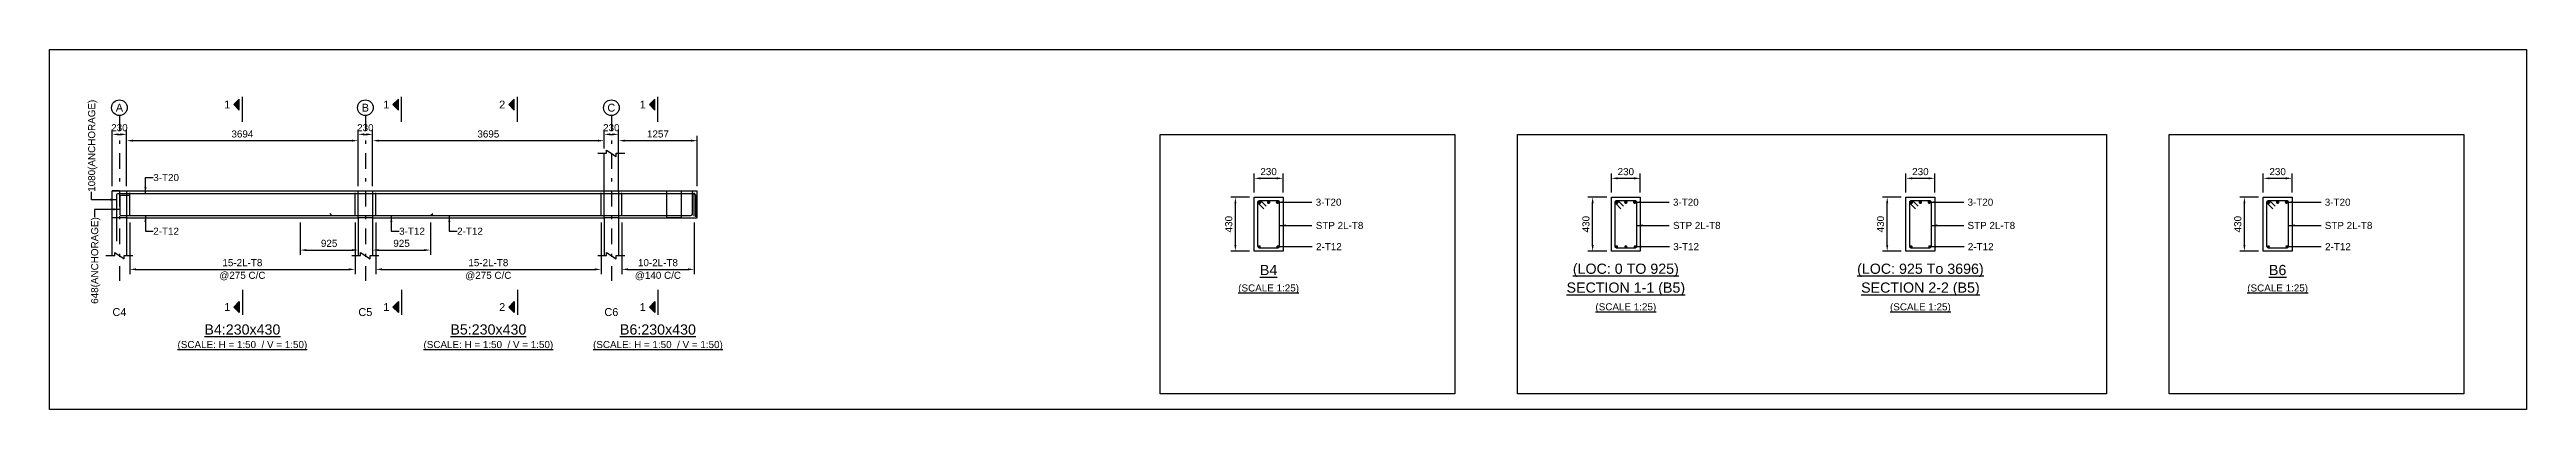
# Model space of a CAD drawing. Header units: inches. Extents: x -2000 to 103376, y -209440 to 3300.
# Drawn here: x -2000 to 77042, y -33320 to -21860 of the extents above; entities that cross this region are included whole.
import ezdxf
from ezdxf.enums import TextEntityAlignment as Align

# ---------------------------------------------------------------- set-up
doc = ezdxf.new("R2010")
doc.units = ezdxf.units.IN
doc.header["$LTSCALE"] = 1000
doc.header["$MEASUREMENT"] = 0
doc.linetypes.add('SCCenter', pattern=[1.2, 0.5, -0.3, 0.1, -0.3])
doc.linetypes.add('SCHidden', pattern=[0.2, 0.1, -0.1])
for name, color, linetype in [('Concrete Line', 2, 'Continuous'), ('Cut Line', 31, 'Continuous'), ('Dimension', 31, 'Continuous'), ('Grid', 8, 'Continuous'), ('Labels', 4, 'Continuous'), ('Labels_Support', 4, 'Continuous'), ('Link', 225, 'Continuous'), ('Reinforcement', 4, 'Continuous'), ('Schedule Border', 60, 'Continuous'), ('Section Mark', 5, 'Continuous'), ('Solid', 25, 'Continuous'), ('Text', 31, 'Continuous'), ('Text_Scale', 31, 'Continuous')]:
    doc.layers.add(name, color=color, linetype=linetype)
doc.styles.add('SC-SansSerif', font='SansSerif')
doc.styles.get("Standard").update_dxf_attribs({"font": 'txt.shx'})
doc.dimstyles.new('SCBBSDimStyl', dxfattribs={"dimtxt": 225, "dimasz": 200, "dimexe": 150, "dimexo": 150, "dimgap": 100, "dimtad": 1, "dimtoh": 1, "dimdec": 0, "dimzin": 0, "dimdsep": 46, "dimtxsty": 'SC-SansSerif', "dimcen": 0.09, "dimclrd": 8, "dimclre": 8, "dimclrt": 31, "dimadec": 0, "dimazin": 0, "dimtfac": 1, "dimtdec": 0, "dimtix": 1, "dimtofl": 0, "dimtmove": 0, "dimatfit": 3, "dimfxl": 1, "dimtolj": 1, "dimtzin": 0, "dimarcsym": 0})
doc.dimstyles.get("Standard").update_dxf_attribs({"dimtxt": 0.18, "dimasz": 200, "dimexe": 0.18, "dimexo": 0.0625, "dimgap": 0.09, "dimtad": 0, "dimtih": 1, "dimtoh": 1, "dimdec": 4, "dimzin": 0, "dimdsep": 46, "dimtxsty": 'Standard', "dimcen": 0.09, "dimadec": 0, "dimazin": 0, "dimtfac": 1, "dimtdec": 4, "dimtofl": 0, "dimtmove": 0, "dimatfit": 3, "dimfxl": 1, "dimtolj": 1, "dimtzin": 0, "dimarcsym": 0})

msp = doc.modelspace()

# ---------------------------------------------------------------- texts
at = {"layer": 'Grid', "style": 'SC-SansSerif'}
for s, p in [('A', (230, -23710)), ('B', (8078, -23710)), ('C', (15928, -23710))]:
    msp.add_text(s, height=250, dxfattribs=at).set_placement(p, align=Align.MIDDLE)
at = {"layer": 'Labels', "style": 'SC-SansSerif'}
for s, p in [('%%uB4', (36902, -28880)), ('%%u(LOC: 0 TO 925)', (48302, -28880)), ('%%u(LOC: 925 To 3696)', (57702, -28880)), ('%%uB6', (69102, -28880)), ('%%uSECTION 1-1 (B5)', (48302, -29480)), ('%%uSECTION 2-2 (B5)', (57702, -29480))]:
    msp.add_text(s, height=325, dxfattribs=at).set_placement(p, align=Align.MIDDLE)
for s, p in [('%%uB4:230x430', (4154, -31035)), ('%%uB5:230x430', (12003, -31035)), ('%%uB6:230x430', (17415, -31035))]:
    msp.add_text(s, height=325, dxfattribs=at).set_placement(p, align=Align.BOTTOM_CENTER)
at = {"layer": 'Labels_Support', "style": 'SC-SansSerif'}
for s, p in [('C4', (230, -30420)), ('C5', (8078, -30420)), ('C6', (15928, -30420))]:
    msp.add_text(s, height=250, dxfattribs=at).set_placement(p, align=Align.BOTTOM_CENTER)
at = {"layer": 'Section Mark', "style": 'SC-SansSerif'}
for s, p in [('1', (3766.5, -23610)), ('1', (8845.5, -23610)), ('2', (12541, -23610)), ('1', (17028, -23610)), ('1', (3766.5, -30060)), ('1', (8845.5, -30060)), ('2', (12541, -30060)), ('1', (17028, -30060))]:
    msp.add_text(s, height=250, dxfattribs=at).set_placement(p, align=Align.MIDDLE_RIGHT)
at = {"layer": 'Text', "style": 'SC-SansSerif'}
msp.add_text('1080(ANCHORAGE)', height=225, rotation=90, dxfattribs=at).set_placement((-656, -26390), align=Align.MIDDLE_LEFT)
for s, p in [('3-T20', (1310, -25935)), ('3-T20', (38406, -26720)), ('3-T20', (49806, -26720)), ('3-T20', (59206, -26720)), ('3-T20', (70606, -26720)), ('2-T12', (1310, -27645)), ('3-T12', (9157, -27645)), ('2-T12', (11007, -27645)), ('STP 2L-T8', (38406, -27460)), ('STP 2L-T8', (49806, -27460)), ('STP 2L-T8', (59206, -27460)), ('STP 2L-T8', (70606, -27460)), ('2-T12', (38416, -28136)), ('3-T12', (49816, -28136)), ('2-T12', (59216, -28136)), ('2-T12', (70616, -28136))]:
    msp.add_text(s, height=225, dxfattribs=at).set_placement(p, align=Align.MIDDLE_LEFT)
msp.add_text('648(ANCHORAGE)', height=225, rotation=90, dxfattribs=at).set_placement((-560, -27198), align=Align.MIDDLE_RIGHT)
for p in [(36902, -29480), (48302, -30080), (57702, -30080), (69102, -29480)]:
    msp.add_text('%%u(SCALE 1:25)', height=225, dxfattribs=at).set_placement(p, align=Align.MIDDLE)
at = {"layer": 'Text_Scale', "style": 'SC-SansSerif'}
for p in [(4154, -31435), (12003, -31435), (17415, -31435)]:
    msp.add_text('%%u(SCALE: H = 1:50  / V = 1:50)', height=225, dxfattribs=at).set_placement(p, align=Align.BOTTOM_CENTER)

# ---------------------------------------------------------------- blocks, each defined once
blk = doc.blocks.new('*D15')
at = {"color": 8, "linetype": 'ByBlock', "lineweight": -2}
for p, q in [((560, -27370), (560, -29010)), ((7748, -27370), (7748, -29010)), ((760, -28860), (7548, -28860))]:
    blk.add_line(p, q, dxfattribs=at)
at = {"color": 8}
for points in [[(560, -28860), (760, -28827), (760, -28893)], [(7748, -28860), (7548, -28893), (7548, -28827)]]:
    blk.add_solid(points, dxfattribs=at)
at = {"layer": 'DEFPOINTS', "color": 31}
for p in [(560, -27220), (7748, -27220), (560, -28860)]:
    blk.add_point(p, dxfattribs=at)
at = {"color": 31, "char_height": 225, "attachment_point": 5, "style": 'SC-SansSerif'}
for s, insert in [('\\A1;@275 C/C', (4154, -29072)), ('\\A1;15-2L-T8', (4154, -28648))]:
    blk.add_mtext(s, dxfattribs=dict(at, insert=insert))
blk = doc.blocks.new('*D16')
at = {"color": 8, "linetype": 'ByBlock', "lineweight": -2}
for p, q in [((8408, -27370), (8408, -29010)), ((15598, -27370), (15598, -29010)), ((8608, -28860), (15398, -28860))]:
    blk.add_line(p, q, dxfattribs=at)
at = {"color": 8}
for points in [[(8408, -28860), (8608, -28827), (8608, -28893)], [(15598, -28860), (15398, -28893), (15398, -28827)]]:
    blk.add_solid(points, dxfattribs=at)
at = {"layer": 'DEFPOINTS', "color": 31}
for p in [(8408, -27220), (15598, -27220), (8408, -28860)]:
    blk.add_point(p, dxfattribs=at)
at = {"color": 31, "char_height": 225, "attachment_point": 5, "style": 'SC-SansSerif'}
for s, insert in [('\\A1;@275 C/C', (12003, -29072)), ('\\A1;15-2L-T8', (12003, -28648))]:
    blk.add_mtext(s, dxfattribs=dict(at, insert=insert))
blk = doc.blocks.new('*D17')
at = {"color": 8, "linetype": 'ByBlock', "lineweight": -2}
for p, q in [((16258, -27370), (16258, -29010)), ((18572, -27370), (18572, -29010)), ((16458, -28860), (18372, -28860))]:
    blk.add_line(p, q, dxfattribs=at)
at = {"color": 8}
for points in [[(16258, -28860), (16458, -28827), (16458, -28893)], [(18572, -28860), (18372, -28893), (18372, -28827)]]:
    blk.add_solid(points, dxfattribs=at)
at = {"layer": 'DEFPOINTS', "color": 31}
for p in [(16258, -27220), (18572, -27220), (16258, -28860)]:
    blk.add_point(p, dxfattribs=at)
at = {"color": 31, "char_height": 225, "attachment_point": 5, "style": 'SC-SansSerif'}
for s, insert in [('\\A1;@140 C/C', (17415, -29072)), ('\\A1;10-2L-T8', (17415, -28648))]:
    blk.add_mtext(s, dxfattribs=dict(at, insert=insert))
blk = doc.blocks.new('*D18')
at = {"color": 8, "linetype": 'ByBlock', "lineweight": -2}
for p, q in [((5997, -27370), (5997, -28395)), ((7847, -27370), (7847, -28395)), ((6197, -28245), (7647, -28245))]:
    blk.add_line(p, q, dxfattribs=at)
at = {"color": 8}
for points in [[(5997, -28245), (6197, -28212), (6197, -28278)], [(7847, -28245), (7647, -28278), (7647, -28212)]]:
    blk.add_solid(points, dxfattribs=at)
at = {"layer": 'DEFPOINTS', "color": 31}
for p in [(5997, -27220), (7847, -27220), (5997, -28245)]:
    blk.add_point(p, dxfattribs=at)
at = {"color": 31, "insert": (6922, -28032), "char_height": 225, "attachment_point": 5, "style": 'SC-SansSerif'}
blk.add_mtext('\\A1;925', dxfattribs=at)
blk = doc.blocks.new('*D19')
at = {"color": 8, "linetype": 'ByBlock', "lineweight": -2}
for p, q in [((8308, -27370), (8308, -28395)), ((10158, -27370), (10158, -28395)), ((8508, -28245), (9958, -28245))]:
    blk.add_line(p, q, dxfattribs=at)
at = {"color": 8}
for points in [[(8308, -28245), (8508, -28212), (8508, -28278)], [(10158, -28245), (9958, -28278), (9958, -28212)]]:
    blk.add_solid(points, dxfattribs=at)
at = {"layer": 'DEFPOINTS', "color": 31}
for p in [(8308, -27220), (10158, -27220), (8308, -28245)]:
    blk.add_point(p, dxfattribs=at)
at = {"color": 31, "insert": (9233, -28032), "char_height": 225, "attachment_point": 5, "style": 'SC-SansSerif'}
blk.add_mtext('\\A1;925', dxfattribs=at)
blk = doc.blocks.new('*D20')
at = {"color": 8, "linetype": 'ByBlock', "lineweight": -2}
for p, q in [((36442, -26410), (36442, -25810)), ((36642, -25960), (37162, -25960)), ((37362, -26410), (37362, -25810))]:
    blk.add_line(p, q, dxfattribs=at)
at = {"color": 8}
for points in [[(36442, -25960), (36642, -25927), (36642, -25993)], [(37362, -25960), (37162, -25993), (37162, -25927)]]:
    blk.add_solid(points, dxfattribs=at)
at = {"layer": 'DEFPOINTS', "color": 31}
for p in [(36442, -25960), (36442, -26560), (37362, -26560)]:
    blk.add_point(p, dxfattribs=at)
at = {"color": 31, "insert": (36902, -25748), "char_height": 225, "attachment_point": 5, "style": 'SC-SansSerif'}
blk.add_mtext('\\A1;230', dxfattribs=at)
blk = doc.blocks.new('*D21')
at = {"color": 8, "linetype": 'ByBlock', "lineweight": -2}
for p, q in [((36292, -26560), (35692, -26560)), ((35842, -28080), (35842, -26760)), ((36292, -28280), (35692, -28280))]:
    blk.add_line(p, q, dxfattribs=at)
at = {"color": 8}
for points in [[(35842, -26560), (35875, -26760), (35809, -26760)], [(35842, -28280), (35809, -28080), (35875, -28080)]]:
    blk.add_solid(points, dxfattribs=at)
at = {"layer": 'DEFPOINTS', "color": 31}
for p in [(36442, -26560), (35842, -28280), (36442, -28280)]:
    blk.add_point(p, dxfattribs=at)
at = {"color": 31, "insert": (35630, -27420), "char_height": 225, "attachment_point": 5, "rotation": 90, "style": 'SC-SansSerif'}
blk.add_mtext('\\A1;430', dxfattribs=at)
blk = doc.blocks.new('*D22')
at = {"color": 8, "linetype": 'ByBlock', "lineweight": -2}
for p, q in [((47842, -26410), (47842, -25810)), ((48042, -25960), (48562, -25960)), ((48762, -26410), (48762, -25810))]:
    blk.add_line(p, q, dxfattribs=at)
at = {"color": 8}
for points in [[(47842, -25960), (48042, -25927), (48042, -25993)], [(48762, -25960), (48562, -25993), (48562, -25927)]]:
    blk.add_solid(points, dxfattribs=at)
at = {"layer": 'DEFPOINTS', "color": 31}
for p in [(47842, -25960), (47842, -26560), (48762, -26560)]:
    blk.add_point(p, dxfattribs=at)
at = {"color": 31, "insert": (48302, -25748), "char_height": 225, "attachment_point": 5, "style": 'SC-SansSerif'}
blk.add_mtext('\\A1;230', dxfattribs=at)
blk = doc.blocks.new('*D23')
at = {"color": 8, "linetype": 'ByBlock', "lineweight": -2}
for p, q in [((47692, -26560), (47092, -26560)), ((47242, -28080), (47242, -26760)), ((47692, -28280), (47092, -28280))]:
    blk.add_line(p, q, dxfattribs=at)
at = {"color": 8}
for points in [[(47242, -26560), (47275, -26760), (47209, -26760)], [(47242, -28280), (47209, -28080), (47275, -28080)]]:
    blk.add_solid(points, dxfattribs=at)
at = {"layer": 'DEFPOINTS', "color": 31}
for p in [(47842, -26560), (47242, -28280), (47842, -28280)]:
    blk.add_point(p, dxfattribs=at)
at = {"color": 31, "insert": (47030, -27420), "char_height": 225, "attachment_point": 5, "rotation": 90, "style": 'SC-SansSerif'}
blk.add_mtext('\\A1;430', dxfattribs=at)
blk = doc.blocks.new('*D24')
at = {"color": 8, "linetype": 'ByBlock', "lineweight": -2}
for p, q in [((57242, -26410), (57242, -25810)), ((57442, -25960), (57962, -25960)), ((58162, -26410), (58162, -25810))]:
    blk.add_line(p, q, dxfattribs=at)
at = {"color": 8}
for points in [[(57242, -25960), (57442, -25927), (57442, -25993)], [(58162, -25960), (57962, -25993), (57962, -25927)]]:
    blk.add_solid(points, dxfattribs=at)
at = {"layer": 'DEFPOINTS', "color": 31}
for p in [(57242, -25960), (57242, -26560), (58162, -26560)]:
    blk.add_point(p, dxfattribs=at)
at = {"color": 31, "insert": (57702, -25748), "char_height": 225, "attachment_point": 5, "style": 'SC-SansSerif'}
blk.add_mtext('\\A1;230', dxfattribs=at)
blk = doc.blocks.new('*D25')
at = {"color": 8, "linetype": 'ByBlock', "lineweight": -2}
for p, q in [((57092, -26560), (56492, -26560)), ((56642, -28080), (56642, -26760)), ((57092, -28280), (56492, -28280))]:
    blk.add_line(p, q, dxfattribs=at)
at = {"color": 8}
for points in [[(56642, -26560), (56675, -26760), (56609, -26760)], [(56642, -28280), (56609, -28080), (56675, -28080)]]:
    blk.add_solid(points, dxfattribs=at)
at = {"layer": 'DEFPOINTS', "color": 31}
for p in [(57242, -26560), (56642, -28280), (57242, -28280)]:
    blk.add_point(p, dxfattribs=at)
at = {"color": 31, "insert": (56430, -27420), "char_height": 225, "attachment_point": 5, "rotation": 90, "style": 'SC-SansSerif'}
blk.add_mtext('\\A1;430', dxfattribs=at)
blk = doc.blocks.new('*D26')
at = {"color": 8, "linetype": 'ByBlock', "lineweight": -2}
for p, q in [((68642, -26410), (68642, -25810)), ((68842, -25960), (69362, -25960)), ((69562, -26410), (69562, -25810))]:
    blk.add_line(p, q, dxfattribs=at)
at = {"color": 8}
for points in [[(68642, -25960), (68842, -25927), (68842, -25993)], [(69562, -25960), (69362, -25993), (69362, -25927)]]:
    blk.add_solid(points, dxfattribs=at)
at = {"layer": 'DEFPOINTS', "color": 31}
for p in [(68642, -25960), (68642, -26560), (69562, -26560)]:
    blk.add_point(p, dxfattribs=at)
at = {"color": 31, "insert": (69102, -25748), "char_height": 225, "attachment_point": 5, "style": 'SC-SansSerif'}
blk.add_mtext('\\A1;230', dxfattribs=at)
blk = doc.blocks.new('*D27')
at = {"color": 8, "linetype": 'ByBlock', "lineweight": -2}
for p, q in [((68492, -26560), (67892, -26560)), ((68042, -28080), (68042, -26760)), ((68492, -28280), (67892, -28280))]:
    blk.add_line(p, q, dxfattribs=at)
at = {"color": 8}
for points in [[(68042, -26560), (68075, -26760), (68009, -26760)], [(68042, -28280), (68009, -28080), (68075, -28080)]]:
    blk.add_solid(points, dxfattribs=at)
at = {"layer": 'DEFPOINTS', "color": 31}
for p in [(68642, -26560), (68042, -28280), (68642, -28280)]:
    blk.add_point(p, dxfattribs=at)
at = {"color": 31, "insert": (67830, -27420), "char_height": 225, "attachment_point": 5, "rotation": 90, "style": 'SC-SansSerif'}
blk.add_mtext('\\A1;430', dxfattribs=at)
blk = doc.blocks.new('*D28')
at = {"color": 8, "linetype": 'ByBlock', "lineweight": -2}
for p, q in [((460, -26210), (460, -24610)), ((660, -24760), (7648, -24760)), ((7848, -26210), (7848, -24610))]:
    blk.add_line(p, q, dxfattribs=at)
at = {"color": 8}
for points in [[(460, -24760), (660, -24727), (660, -24793)], [(7848, -24760), (7648, -24793), (7648, -24727)]]:
    blk.add_solid(points, dxfattribs=at)
at = {"layer": 'DEFPOINTS', "color": 31}
for p in [(460, -24760), (460, -26360), (7848, -26360)]:
    blk.add_point(p, dxfattribs=at)
at = {"color": 31, "insert": (4154, -24548), "char_height": 225, "attachment_point": 5, "style": 'SC-SansSerif'}
blk.add_mtext('\\A1;3694', dxfattribs=at)
blk = doc.blocks.new('*D29')
at = {"color": 8, "linetype": 'ByBlock', "lineweight": -2}
for p, q in [((8308, -26210), (8308, -24610)), ((8508, -24760), (15498, -24760)), ((15698, -25010), (15698, -24610))]:
    blk.add_line(p, q, dxfattribs=at)
at = {"color": 8}
for points in [[(8308, -24760), (8508, -24727), (8508, -24793)], [(15698, -24760), (15498, -24793), (15498, -24727)]]:
    blk.add_solid(points, dxfattribs=at)
at = {"layer": 'DEFPOINTS', "color": 31}
for p in [(8308, -24760), (15698, -25160), (8308, -26360)]:
    blk.add_point(p, dxfattribs=at)
at = {"color": 31, "insert": (12003, -24548), "char_height": 225, "attachment_point": 5, "style": 'SC-SansSerif'}
blk.add_mtext('\\A1;3695', dxfattribs=at)
blk = doc.blocks.new('*D30')
at = {"color": 8, "linetype": 'ByBlock', "lineweight": -2}
for p, q in [((16158, -25010), (16158, -24610)), ((16358, -24760), (18472, -24760)), ((18672, -26210), (18672, -24610))]:
    blk.add_line(p, q, dxfattribs=at)
at = {"color": 8}
for points in [[(16158, -24760), (16358, -24727), (16358, -24793)], [(18672, -24760), (18472, -24793), (18472, -24727)]]:
    blk.add_solid(points, dxfattribs=at)
at = {"layer": 'DEFPOINTS', "color": 31}
for p in [(16158, -24760), (16158, -25160), (18672, -26360)]:
    blk.add_point(p, dxfattribs=at)
at = {"color": 31, "insert": (17415, -24548), "char_height": 225, "attachment_point": 5, "style": 'SC-SansSerif'}
blk.add_mtext('\\A1;1257', dxfattribs=at)
blk = doc.blocks.new('*D31')
at = {"color": 8, "linetype": 'ByBlock', "lineweight": -2}
for p, q in [((0, -26210), (0, -24410)), ((460, -26210), (460, -24410)), ((200, -24560), (260, -24560))]:
    blk.add_line(p, q, dxfattribs=at)
at = {"color": 8}
for points in [[(0, -24560), (200, -24527), (200, -24593)], [(460, -24560), (260, -24593), (260, -24527)]]:
    blk.add_solid(points, dxfattribs=at)
at = {"layer": 'DEFPOINTS', "color": 31}
for p in [(0, -24560), (0, -26360), (460, -26360)]:
    blk.add_point(p, dxfattribs=at)
at = {"color": 31, "insert": (230, -24348), "char_height": 225, "attachment_point": 5, "style": 'SC-SansSerif'}
blk.add_mtext('\\A1;230', dxfattribs=at)
blk = doc.blocks.new('*D32')
at = {"color": 8, "linetype": 'ByBlock', "lineweight": -2}
for p, q in [((7848, -26210), (7848, -24410)), ((8308, -25010), (8308, -24410)), ((8048, -24560), (8108, -24560))]:
    blk.add_line(p, q, dxfattribs=at)
at = {"color": 8}
for points in [[(7848, -24560), (8048, -24527), (8048, -24593)], [(8308, -24560), (8108, -24593), (8108, -24527)]]:
    blk.add_solid(points, dxfattribs=at)
at = {"layer": 'DEFPOINTS', "color": 31}
for p in [(7848, -24560), (8308, -25160), (7848, -26360)]:
    blk.add_point(p, dxfattribs=at)
at = {"color": 31, "insert": (8078, -24348), "char_height": 225, "attachment_point": 5, "style": 'SC-SansSerif'}
blk.add_mtext('\\A1;230', dxfattribs=at)
blk = doc.blocks.new('*D33')
at = {"color": 8, "linetype": 'ByBlock', "lineweight": -2}
for p, q in [((15698, -25010), (15698, -24410)), ((16158, -26210), (16158, -24410)), ((15898, -24560), (15958, -24560))]:
    blk.add_line(p, q, dxfattribs=at)
at = {"color": 8}
for points in [[(15698, -24560), (15898, -24527), (15898, -24593)], [(16158, -24560), (15958, -24593), (15958, -24527)]]:
    blk.add_solid(points, dxfattribs=at)
at = {"layer": 'DEFPOINTS', "color": 31}
for p in [(15698, -24560), (15698, -25160), (16158, -26360)]:
    blk.add_point(p, dxfattribs=at)
at = {"color": 31, "insert": (15928, -24348), "char_height": 225, "attachment_point": 5, "style": 'SC-SansSerif'}
blk.add_mtext('\\A1;230', dxfattribs=at)

# ---------------------------------------------------------------- dimensions: what is measured, and where the dimension line sits
at = {"layer": 'Dimension'}
for base, p1, p2, text, picture, middle in [((460, -24560), (0, -26360), (460, -26360), '230', '*D31', (230, -24560)), ((7848, -24760), (460, -26360), (7848, -26360), '3694', '*D28', (4154, -24760)), ((8308, -24560), (7848, -26360), (8308, -25160), '230', '*D32', (8078, -24560)), ((15698, -24760), (8308, -26360), (15698, -25160), '3695', '*D29', (12003, -24760)), ((16158, -24560), (15698, -25160), (16158, -26360), '230', '*D33', (15928, -24560)), ((18672, -24760), (16158, -25160), (18672, -26360), '1257', '*D30', (17415, -24760)), ((7748, -28860), (560, -27220), (7748, -27220), '15-2L-T8\\X@275 C/C', '*D15', (4154, -28860)), ((7847, -28245), (5997, -27220), (7847, -27220), '925', '*D18', (6922, -28245)), ((10158, -28245), (8308, -27220), (10158, -27220), '925', '*D19', (9233, -28245)), ((15598, -28860), (8408, -27220), (15598, -27220), '15-2L-T8\\X@275 C/C', '*D16', (12003, -28860)), ((18572, -28860), (16258, -27220), (18572, -27220), '10-2L-T8\\X@140 C/C', '*D17', (17415, -28860))]:
    dim = msp.add_linear_dim(base=base, p1=p1, p2=p2, text=text, dimstyle='SCBBSDimStyl', dxfattribs=at)
    dim.commit()
    dim.dimension.update_dxf_attribs({"geometry": picture, "text_midpoint": middle})
for base, p1, p2, angle, text, picture, middle in [((37362, -25960), (36442, -26560), (37362, -26560), 0, '230', '*D20', (36902, -25960)), ((48762, -25960), (47842, -26560), (48762, -26560), 0, '230', '*D22', (48302, -25960)), ((58162, -25960), (57242, -26560), (58162, -26560), 0, '230', '*D24', (57702, -25960)), ((69562, -25960), (68642, -26560), (69562, -26560), 0, '230', '*D26', (69102, -25960)), ((35842, -26560), (36442, -28280), (36442, -26560), 90, '430', '*D21', (35842, -27420)), ((47242, -26560), (47842, -28280), (47842, -26560), 90, '430', '*D23', (47242, -27420)), ((56642, -26560), (57242, -28280), (57242, -26560), 90, '430', '*D25', (56642, -27420)), ((68042, -26560), (68642, -28280), (68642, -26560), 90, '430', '*D27', (68042, -27420))]:
    dim = msp.add_linear_dim(base=base, p1=p1, p2=p2, angle=angle, text=text, dimstyle='SCBBSDimStyl', override={"dimjust": 0}, dxfattribs=at)
    dim.commit()
    dim.dimension.update_dxf_attribs({"geometry": picture, "text_midpoint": middle, "dimtype": 129})

# ---------------------------------------------------------------- hatches: boundary and pattern name
at = {"layer": 'Solid'}
for points in [[(4054, -23435), (3879, -23610), (4054, -23785), (4054, -23435)], [(9133, -23435), (8958, -23610), (9133, -23785), (9133, -23435)], [(12828.5, -23435), (12653.5, -23610), (12828.5, -23785), (12828.5, -23435)], [(17315.5, -23435), (17140.5, -23610), (17315.5, -23785), (17315.5, -23435)], [(4054, -30235), (3879, -30060), (4054, -29885), (4054, -30235)], [(9133, -30235), (8958, -30060), (9133, -29885), (9133, -30235)], [(12828.5, -30235), (12653.5, -30060), (12828.5, -29885), (12828.5, -30235)], [(17315.5, -30235), (17140.5, -30060), (17315.5, -29885), (17315.5, -30235)]]:
    msp.add_hatch(color=256, dxfattribs=at).paths.add_polyline_path(points, flags=0)

# ---------------------------------------------------------------- linework, layer by layer
at = {"layer": 'Concrete Line'}
for p, q in [((15698, -26360), (15698, -25160)), ((16158, -26360), (16158, -25160)), ((0, -28420), (0, -26360)), ((230, -26360), (0, -26360)), ((18672, -27220), (18672, -26360)), ((460, -27220), (460, -28420)), ((7848, -27220), (7848, -28420)), ((8308, -27220), (8308, -28420)), ((15698, -27220), (15698, -28420)), ((16158, -27220), (16158, -28420))]:
    msp.add_line(p, q, dxfattribs=at)
for points in [[(0, -26360), (460, -26360), (460, -26360), (460, -27220), (460, -27220), (0, -27220), (0, -27220), (0, -26360)], [(7848, -26360), (8308, -26360), (8308, -26360), (8308, -27220), (8308, -27220), (7848, -27220), (7848, -27220), (7848, -26360)], [(15698, -26360), (16158, -26360), (16158, -26360), (16158, -27220), (16158, -27220), (15698, -27220), (15698, -27220), (15698, -26360)], [(17698, -26360), (18158, -26360), (18158, -26360), (18158, -27220), (18158, -27220), (17698, -27220), (17698, -27220), (17698, -26360)], [(36442, -26560), (37362, -26560), (37362, -28280), (36442, -28280)], [(47842, -26560), (48762, -26560), (48762, -28280), (47842, -28280)], [(57242, -26560), (58162, -26560), (58162, -28280), (57242, -28280)], [(68642, -26560), (69562, -26560), (69562, -28280), (68642, -28280)]]:
    msp.add_lwpolyline(points, close=True, dxfattribs=at)
at = {"layer": 'Concrete Line', "linetype": 'SCHidden'}
for points in [[(0, -26360), (460, -26360), (460, -26360), (460, -27220), (460, -27220), (0, -27220), (0, -27220), (0, -26360)], [(7848, -26360), (8308, -26360), (8308, -26360), (8308, -27220), (8308, -27220), (7848, -27220), (7848, -27220), (7848, -26360)], [(15698, -26360), (16158, -26360), (16158, -26360), (16158, -27220), (16158, -27220), (15698, -27220), (15698, -27220), (15698, -26360)], [(17698, -26360), (18158, -26360), (18158, -26360), (18158, -27220), (18158, -27220), (17698, -27220), (17698, -27220), (17698, -26360)]]:
    msp.add_lwpolyline(points, close=True, dxfattribs=at)
at = {"layer": 'Concrete Line'}
for points in [[(230, -26360), (8078, -26360)], [(8078, -26360), (15698, -26360)], [(16158, -26360), (18672, -26360)], [(460, -27220), (7848, -27220)], [(8308, -27220), (15698, -27220)], [(16158, -27220), (18672, -27220)]]:
    msp.add_lwpolyline(points, dxfattribs=at)
at = {"layer": 'Cut Line'}
for points in [[(15498, -25160), (15778, -25160), (15778, -25060), (16078, -25260), (16078, -25160), (16358, -25160)], [(-200, -28420), (80, -28420), (80, -28320), (380, -28520), (380, -28420), (660, -28420)], [(7648, -28420), (7928, -28420), (7928, -28320), (8228, -28520), (8228, -28420), (8508, -28420)], [(15498, -28420), (15778, -28420), (15778, -28320), (16078, -28520), (16078, -28420), (16358, -28420)]]:
    msp.add_lwpolyline(points, dxfattribs=at)
at = {"layer": 'Grid', "linetype": 'SCCenter'}
for p, q in [((230, -23960), (230, -29220)), ((8078, -23960), (8078, -29220)), ((15928, -23960), (15928, -29220))]:
    msp.add_line(p, q, dxfattribs=at)
at = {"layer": 'Grid'}
for centre in [(230, -23710), (8078, -23710), (15928, -23710)]:
    msp.add_circle(centre, 250, dxfattribs=at)
at = {"layer": 'Link'}
for p, q in [((560, -27160), (560, -26420)), ((7748, -27160), (7748, -26420)), ((8408, -27160), (8408, -26420)), ((15598, -27160), (15598, -26420)), ((16258, -27160), (16258, -26420)), ((18572, -27160), (18572, -26420))]:
    msp.add_line(p, q, dxfattribs=at)
for points in [[(36747.4, -26929.8), (36578.3, -26759.5, -0.6669025), (36618, -26664), (37186, -26664, -0.4142136), (37242, -26720), (37242, -28136, -0.4142136), (37196, -28182), (36608, -28182, -0.4142136), (36562, -28136), (36562, -26720, -0.6694563), (36657.7, -26680.5), (36826.8, -26850.8)], [(48147.4, -26929.8), (47978.3, -26759.5, -0.6669025), (48018, -26664), (48586, -26664, -0.4142136), (48642, -26720), (48642, -28136, -0.4142136), (48596, -28182), (48008, -28182, -0.4142136), (47962, -28136), (47962, -26720, -0.6694563), (48057.7, -26680.5), (48226.8, -26850.8)], [(57547.4, -26929.8), (57378.3, -26759.5, -0.6669025), (57418, -26664), (57986, -26664, -0.4142136), (58042, -26720), (58042, -28136, -0.4142136), (57996, -28182), (57408, -28182, -0.4142136), (57362, -28136), (57362, -26720, -0.6694563), (57457.7, -26680.5), (57626.8, -26850.8)], [(68947.4, -26929.8), (68778.3, -26759.5, -0.6669025), (68818, -26664), (69386, -26664, -0.4142136), (69442, -26720), (69442, -28136, -0.4142136), (69396, -28182), (68808, -28182, -0.4142136), (68762, -28136), (68762, -26720, -0.6694563), (68857.7, -26680.5), (69026.8, -26850.8)]]:
    msp.add_lwpolyline(points, format="xyb", dxfattribs=at)
at = {"layer": 'Reinforcement'}
for points in [[(144, -27964), (144, -26490, -0.4142136), (194, -26440), (18562, -26440, -0.4142136), (18612, -26490), (18612, -27190)], [(540, -26504), (290, -26504, 0.4142136), (240, -26554), (240, -27098, 0.4142136), (290, -27148), (18465.5, -27148, 0.4142135), (18515.5, -27098), (18515.5, -26390)]]:
    msp.add_lwpolyline(points, format="xyb", dxfattribs=at)
for points, const_width in [([(36590, -26720, 1), (36646, -26720, 1)], 56), ([(36874, -26720, 1), (36930, -26720, 1)], 56), ([(37158, -26720, 1), (37214, -26720, 1)], 56), ([(47990, -26720, 1), (48046, -26720, 1)], 56), ([(48274, -26720, 1), (48330, -26720, 1)], 56), ([(48558, -26720, 1), (48614, -26720, 1)], 56), ([(57390, -26720, 1), (57446, -26720, 1)], 56), ([(57674, -26720, 1), (57730, -26720, 1)], 56), ([(57958, -26720, 1), (58014, -26720, 1)], 56), ([(68790, -26720, 1), (68846, -26720, 1)], 56), ([(69074, -26720, 1), (69130, -26720, 1)], 56), ([(69358, -26720, 1), (69414, -26720, 1)], 56), ([(36585, -28136, 1), (36631, -28136, 1)], 46), ([(37173, -28136, 1), (37219, -28136, 1)], 46), ([(47985, -28136, 1), (48031, -28136, 1)], 46), ([(48279, -28136, 1), (48325, -28136, 1)], 46), ([(48573, -28136, 1), (48619, -28136, 1)], 46), ([(57385, -28136, 1), (57431, -28136, 1)], 46), ([(57973, -28136, 1), (58019, -28136, 1)], 46), ([(68785, -28136, 1), (68831, -28136, 1)], 46), ([(69373, -28136, 1), (69419, -28136, 1)], 46)]:
    msp.add_lwpolyline(points, format="xyb", close=True, dxfattribs=dict(at, const_width=const_width))
msp.add_lwpolyline([(6941.3, -27077.3), (7012, -27148), (10158, -27148), (10228.7, -27077.3)], dxfattribs=at)
at = {"layer": 'Schedule Border'}
for points in [[(-2000, -21860), (77042, -21860), (77042, -33320), (-2000, -33320)], [(33442, -24560), (42842, -24560), (42842, -32820), (33442, -32820)], [(44842, -24560), (63642, -24560), (63642, -32820), (44842, -32820)], [(65642, -24560), (75042, -24560), (75042, -32820), (65642, -32820)]]:
    msp.add_lwpolyline(points, close=True, dxfattribs=at)
at = {"layer": 'Section Mark'}
for points in [[(4054, -23435), (3879, -23610), (4054, -23785), (4054, -23435)], [(4154, -24160), (4154, -23360)], [(9133, -23435), (8958, -23610), (9133, -23785), (9133, -23435)], [(9233, -24160), (9233, -23360)], [(12828.5, -23435), (12653.5, -23610), (12828.5, -23785), (12828.5, -23435)], [(12928.5, -24160), (12928.5, -23360)], [(17315.5, -23435), (17140.5, -23610), (17315.5, -23785), (17315.5, -23435)], [(17415.5, -24160), (17415.5, -23360)], [(4054, -30235), (3879, -30060), (4054, -29885), (4054, -30235)], [(4154, -29510), (4154, -30310)], [(9133, -30235), (8958, -30060), (9133, -29885), (9133, -30235)], [(9233, -29510), (9233, -30310)], [(12828.5, -30235), (12653.5, -30060), (12828.5, -29885), (12828.5, -30235)], [(12928.5, -29510), (12928.5, -30310)], [(17315.5, -30235), (17140.5, -30060), (17315.5, -29885), (17315.5, -30235)], [(17415.5, -29510), (17415.5, -30310)]]:
    msp.add_lwpolyline(points, dxfattribs=at)

msp.set_redraw_order([(e.dxf.handle, doc.entitydb.next_handle()) for e in msp.query("TEXT MTEXT ATTDEF DIMENSION ARC_DIMENSION")])  # texts and dimensions are drawn at this point

# ---------------------------------------------------------------- leaders
at = {"layer": 'Dimension', "color": 8}
for points, dimstyle in [([(1060, -26440), (1060, -25935), (1310, -25935)], 'Standard'), ([(144, -26640), (-656, -26640), (-656, -26390)], 'Standard'), ([(37186, -26720), (37686, -26720), (38286, -26720)], 'SCBBSDimStyl'), ([(48586, -26720), (49086, -26720), (49686, -26720)], 'SCBBSDimStyl'), ([(57986, -26720), (58486, -26720), (59086, -26720)], 'SCBBSDimStyl'), ([(69386, -26720), (69886, -26720), (70486, -26720)], 'SCBBSDimStyl'), ([(240, -26948), (-560, -26948), (-560, -27198)], 'Standard'), ([(1060, -27148), (1060, -27645), (1310, -27645)], 'Standard'), ([(8907, -27148), (8907, -27645), (9157, -27645)], 'Standard'), ([(10757, -27148), (10757, -27645), (11007, -27645)], 'Standard'), ([(37242, -27460), (38286, -27460)], 'SCBBSDimStyl'), ([(48642, -27460), (49686, -27460)], 'SCBBSDimStyl'), ([(58042, -27460), (59086, -27460)], 'SCBBSDimStyl'), ([(69442, -27460), (70486, -27460)], 'SCBBSDimStyl'), ([(37196, -28136), (37696, -28136), (38296, -28136)], 'SCBBSDimStyl'), ([(48596, -28136), (49096, -28136), (49696, -28136)], 'SCBBSDimStyl'), ([(57996, -28136), (58496, -28136), (59096, -28136)], 'SCBBSDimStyl'), ([(69396, -28136), (69896, -28136), (70496, -28136)], 'SCBBSDimStyl')]:
    msp.add_leader(points, dimstyle=dimstyle, dxfattribs=at)

doc.saveas('drawing.dxf')
